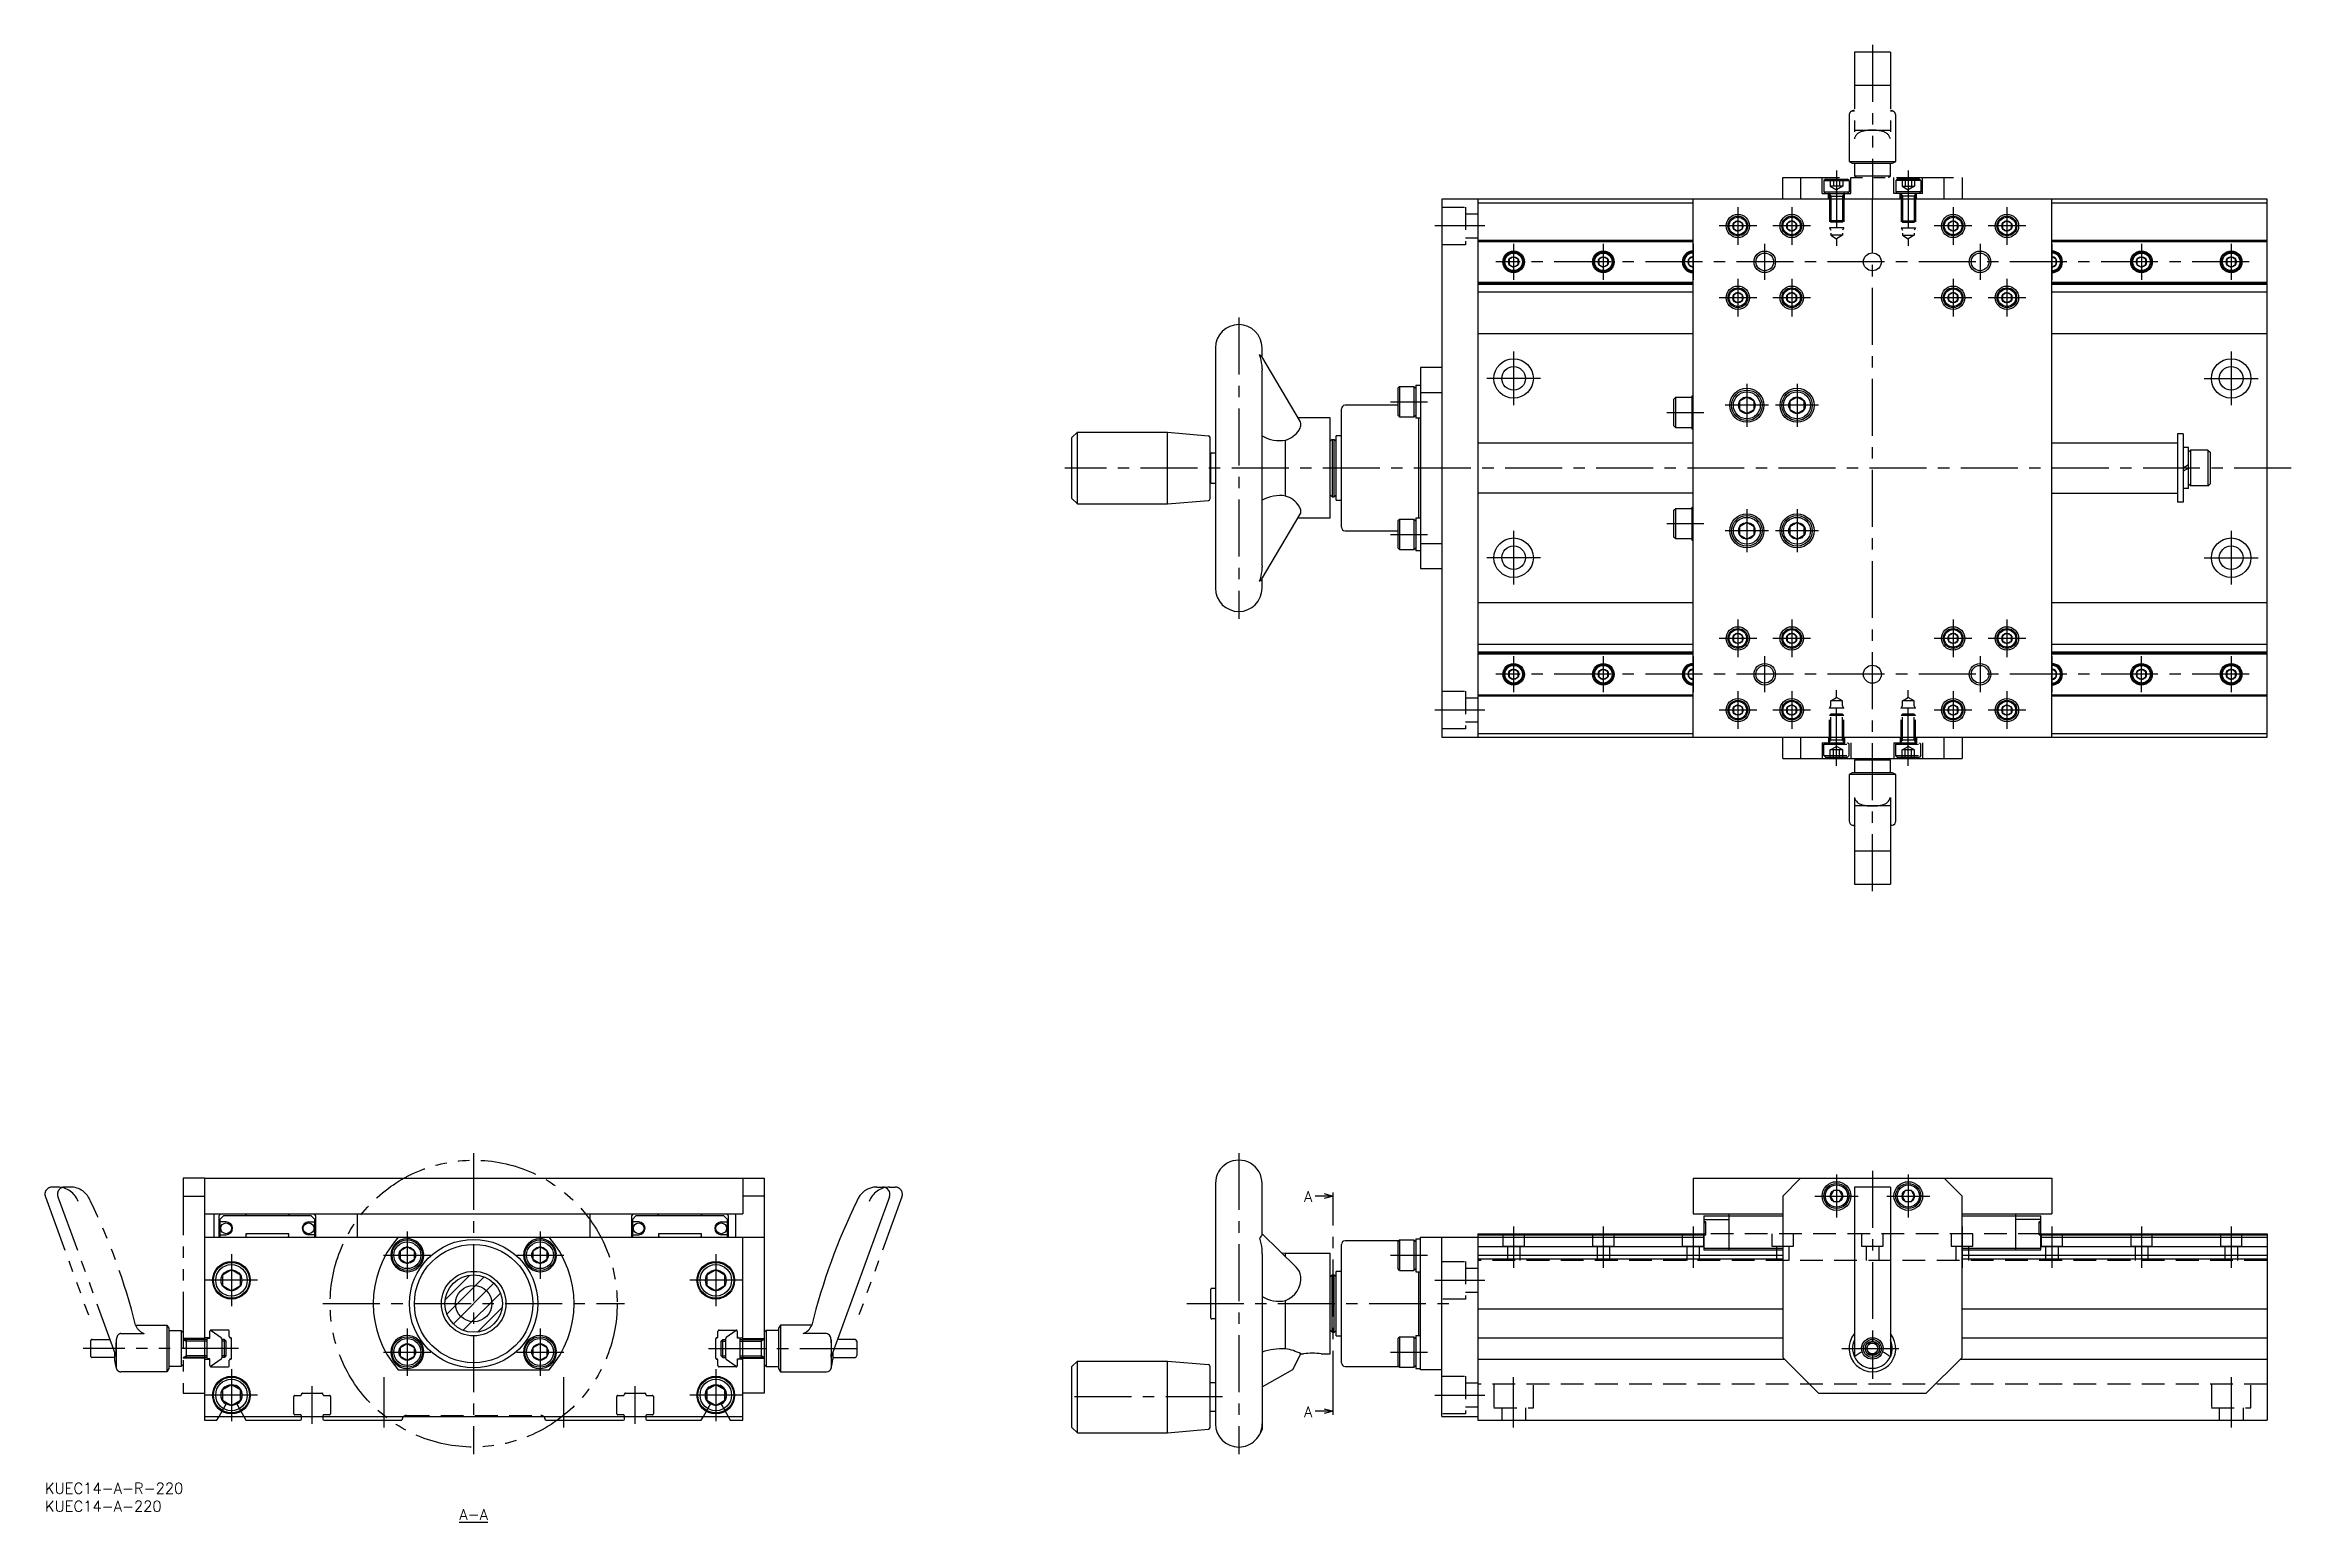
# Model space of a CAD drawing. Extents: x 0 to 626, y -11 to 401.
import ezdxf

# ---------------------------------------------------------------- set-up
doc = ezdxf.new("R2010")
doc.units = 0
doc.header["$LTSCALE"] = 0.5
for name, pattern in [('CENTER', [50.8, 31.75, -6.35, 6.35, -6.35]), ('DASHED', [19.05, 12.7, -6.35]), ('PHANTOM', [63.5, 31.75, -6.35, 6.35, -6.35, 6.35, -6.35])]:
    doc.linetypes.add(name, pattern=pattern)
for name, color, linetype in [('MSM_CENTER', 1, 'CENTER'), ('MSM_CONTINUOUS', 7, 'CONTINUOUS'), ('MSM_DASHED', 4, 'DASHED'), ('MSM_IMAGINARY', 6, 'PHANTOM'), ('MSM_NARROW', 5, 'CONTINUOUS'), ('MSM_PART_NUMBER', 7, 'CONTINUOUS')]:
    doc.layers.add(name, color=color, linetype=linetype)
doc.styles.get("Standard").update_dxf_attribs({"font": 'txt.shx', "height": 3, "bigfont": 'bigfont.shx'})

msp = doc.modelspace()

# ---------------------------------------------------------------- texts
at = {"layer": 'MSM_PART_NUMBER'}
for s, p in [('A', (350.97, 78.35)), ('A', (350.97, 18.35)), ('%%UA-A', (115.5, -10.32))]:
    msp.add_text(s, height=3, dxfattribs=at).set_placement(p)

# ---------------------------------------------------------------- blocks, each defined once
blk = doc.blocks.new('*U2')
at = {"layer": 'MSM_PART_NUMBER'}
blk.add_text('KUEC14-A-R-220', height=3, dxfattribs=at).set_placement((0, -3))
blk = doc.blocks.new('*U3')
at = {"layer": 'MSM_PART_NUMBER'}
blk.add_text('KUEC14-A-220', height=3, dxfattribs=at).set_placement((0, -8))

# ---------------------------------------------------------------- linework, layer by layer
at = {"layer": 'MSM_CENTER'}
for p, q in [((499.37, 366), (499.37, 344.96)), ((519.37, 366), (519.37, 344.96)), ((509.37, 165), (509.37, 358)), ((471.87, 355.75), (471.87, 345.25)), ((486.87, 355.75), (486.87, 345.25)), ((531.87, 355.75), (531.87, 345.25)), ((546.87, 355.75), (546.87, 345.25)), ((401.37, 350.5), (387.37, 350.5)), ((409.37, 345.5), (409.37, 335.5)), ((434.37, 345.5), (434.37, 335.5)), ((459.37, 345.5), (459.37, 335.5)), ((477.12, 350.5), (466.62, 350.5)), ((479.37, 335.5), (479.37, 345.5)), ((492.12, 350.5), (481.62, 350.5)), ((537.12, 350.5), (526.62, 350.5)), ((539.37, 345.5), (539.37, 335.5)), ((552.12, 350.5), (541.62, 350.5)), ((559.37, 345.5), (559.37, 335.5)), ((584.37, 345.5), (584.37, 335.5)), ((609.37, 345.5), (609.37, 335.5)), ((614.37, 340.5), (404.37, 340.5)), ((471.87, 335.75), (471.87, 325.25)), ((486.87, 335.75), (486.87, 325.25)), ((531.87, 335.75), (531.87, 325.25)), ((546.87, 335.75), (546.87, 325.25)), ((477.12, 330.5), (466.62, 330.5)), ((492.12, 330.5), (481.62, 330.5)), ((537.12, 330.5), (526.62, 330.5)), ((552.12, 330.5), (541.62, 330.5)), ((332.77, 325), (332.77, 241)), ((409.37, 315.5), (409.37, 300.5)), ((609.37, 315.5), (609.37, 300.5)), ((416.87, 308), (401.87, 308)), ((601.87, 308), (616.87, 308)), ((375.07, 301.5), (385.37, 301.5)), ((474.37, 306.5), (474.37, 294.5)), ((488.37, 306.5), (488.37, 294.5)), ((452.07, 298.5), (462.37, 298.5)), ((480.37, 300.5), (468.37, 300.5)), ((494.37, 300.5), (482.37, 300.5)), ((626.07, 283), (284.27, 283)), ((474.37, 271.5), (474.37, 259.5)), ((488.37, 271.5), (488.37, 259.5)), ((375.07, 264.5), (385.37, 264.5)), ((409.37, 265.5), (409.37, 250.5)), ((452.07, 267.5), (462.37, 267.5)), ((480.37, 265.5), (468.37, 265.5)), ((494.37, 265.5), (482.37, 265.5)), ((609.37, 265.5), (609.37, 250.5)), ((416.87, 258), (401.87, 258)), ((601.87, 258), (616.87, 258)), ((471.87, 240.75), (471.87, 230.25)), ((486.87, 240.75), (486.87, 230.25)), ((531.87, 240.75), (531.87, 230.25)), ((546.87, 240.75), (546.87, 230.25)), ((477.12, 235.5), (466.62, 235.5)), ((492.12, 235.5), (481.62, 235.5)), ((537.12, 235.5), (526.62, 235.5)), ((552.12, 235.5), (541.62, 235.5)), ((614.37, 225.5), (404.37, 225.5)), ((409.37, 230.5), (409.37, 220.5)), ((434.37, 230.5), (434.37, 220.5)), ((459.37, 230.5), (459.37, 220.5)), ((479.37, 220.5), (479.37, 230.5)), ((539.37, 230.5), (539.37, 220.5)), ((559.37, 230.5), (559.37, 220.5)), ((584.37, 220.5), (584.37, 230.5)), ((609.37, 230.5), (609.37, 220.5)), ((471.87, 220.75), (471.87, 210.25)), ((486.87, 220.75), (486.87, 210.25)), ((499.37, 200), (499.37, 221.03)), ((519.37, 200), (519.37, 221.03)), ((531.87, 220.75), (531.87, 210.25)), ((546.87, 220.75), (546.87, 210.25)), ((401.37, 215.5), (387.37, 215.5)), ((477.12, 215.5), (466.62, 215.5)), ((492.12, 215.5), (481.62, 215.5)), ((537.12, 215.5), (526.62, 215.5)), ((552.12, 215.5), (541.62, 215.5)), ((119.5, 92), (119.5, 8)), ((332.77, 92), (332.77, 7.98)), ((499.37, 86), (499.37, 74)), ((509.37, 87), (509.37, 29)), ((519.37, 86), (519.37, 74)), ((359.07, 21), (359.07, 79)), ((493.37, 80), (505.37, 80)), ((513.37, 80), (525.37, 80)), ((101, 70.1), (101, 56.9)), ((138, 70.1), (138, 56.9)), ((409.37, 71.5), (409.37, 60)), ((434.37, 71.5), (434.37, 60)), ((459.37, 71.5), (459.37, 60)), ((484.37, 71.5), (484.37, 60)), ((534.37, 71.5), (534.37, 60)), ((559.37, 71.5), (559.37, 60)), ((584.37, 71.5), (584.37, 60)), ((609.37, 71.5), (609.37, 60)), ((52, 63.75), (52, 49.25)), ((94.4, 63.5), (107.6, 63.5)), ((131.4, 63.5), (144.6, 63.5)), ((187, 63.75), (187, 49.25)), ((375.07, 63.5), (385.37, 63.5)), ((59.25, 56.5), (44.75, 56.5)), ((194.25, 56.5), (179.75, 56.5)), ((387.37, 56.5), (401.37, 56.5)), ((77.5, 50), (161.5, 50)), ((318.27, 50), (391.37, 50)), ((101, 43.1), (101, 29.9)), ((138, 43.1), (138, 29.9)), ((52, 31.75), (52, 17.25)), ((94.4, 36.5), (107.6, 36.5)), ((131.4, 36.5), (144.6, 36.5)), ((185, 37.5), (228.3, 37.5)), ((187, 31.75), (187, 17.25)), ((375.07, 36.5), (385.37, 36.5)), ((500.87, 37.5), (517.87, 37.5)), ((74.5, 16.5), (74.5, 27)), ((94.5, 29.5), (94.5, 15.5)), ((144.5, 29.5), (144.5, 15.5)), ((164.5, 16.5), (164.5, 27)), ((409.37, 15.5), (409.37, 29.5)), ((609.37, 29.5), (609.37, 15.5)), ((59.25, 24.5), (44.75, 24.5)), ((194.25, 24.5), (179.75, 24.5)), ((328.27, 23.98), (284.27, 23.98)), ((387.37, 24.5), (401.37, 24.5))]:
    msp.add_line(p, q, dxfattribs=at)
at = {"layer": 'MSM_CONTINUOUS'}
for p, q in [((389.37, 358), (389.37, 208)), ((619.37, 358), (389.37, 358)), ((399.37, 358), (399.37, 208)), ((399.37, 357), (459.37, 357)), ((459.37, 208), (459.37, 358)), ((559.37, 208), (559.37, 358)), ((559.37, 357), (619.37, 357)), ((619.37, 208), (619.37, 358)), ((471.87, 351.94), (470.62, 351.22)), ((470.62, 351.22), (470.62, 349.77)), ((473.12, 351.22), (471.87, 351.94)), ((473.12, 349.77), (473.12, 351.22)), ((486.87, 351.94), (485.62, 351.22)), ((485.62, 351.22), (485.62, 349.77)), ((488.12, 351.22), (486.87, 351.94)), ((488.12, 349.77), (488.12, 351.22)), ((531.87, 351.94), (530.62, 351.22)), ((530.62, 351.22), (530.62, 349.77)), ((533.12, 351.22), (531.87, 351.94)), ((533.12, 349.77), (533.12, 351.22)), ((546.87, 351.94), (545.62, 351.22)), ((545.62, 351.22), (545.62, 349.77)), ((548.12, 351.22), (546.87, 351.94)), ((548.12, 349.77), (548.12, 351.22)), ((399.37, 346.5), (459.37, 346.5)), ((399.37, 346.2), (459.37, 346.2)), ((470.62, 349.77), (471.87, 349.05)), ((471.87, 349.05), (473.12, 349.77)), ((485.62, 349.77), (486.87, 349.05)), ((486.87, 349.05), (488.12, 349.77)), ((530.62, 349.77), (531.87, 349.05)), ((531.87, 349.05), (533.12, 349.77)), ((545.62, 349.77), (546.87, 349.05)), ((546.87, 349.05), (548.12, 349.77)), ((559.37, 346.5), (619.37, 346.5)), ((559.37, 346.2), (619.37, 346.2)), ((409.37, 341.94), (408.12, 341.22)), ((408.12, 341.22), (408.12, 339.77)), ((408.12, 339.77), (409.37, 339.05)), ((410.62, 341.22), (409.37, 341.94)), ((409.37, 339.05), (410.62, 339.77)), ((410.62, 339.77), (410.62, 341.22)), ((434.37, 341.94), (433.12, 341.22)), ((433.12, 341.22), (433.12, 339.77)), ((433.12, 339.77), (434.37, 339.05)), ((435.62, 341.22), (434.37, 341.94)), ((434.37, 339.05), (435.62, 339.77)), ((435.62, 339.77), (435.62, 341.22)), ((459.37, 341.94), (458.12, 341.22)), ((458.12, 341.22), (458.12, 339.77)), ((458.12, 339.77), (459.37, 339.05)), ((560.62, 341.22), (559.37, 341.94)), ((559.37, 339.05), (560.62, 339.77)), ((560.62, 339.77), (560.62, 341.22)), ((584.37, 341.94), (583.12, 341.22)), ((583.12, 341.22), (583.12, 339.77)), ((583.12, 339.77), (584.37, 339.05)), ((585.62, 341.22), (584.37, 341.94)), ((584.37, 339.05), (585.62, 339.77)), ((585.62, 339.77), (585.62, 341.22)), ((609.37, 341.94), (608.12, 341.22)), ((608.12, 341.22), (608.12, 339.77)), ((608.12, 339.77), (609.37, 339.05)), ((610.62, 341.22), (609.37, 341.94)), ((609.37, 339.05), (610.62, 339.77)), ((610.62, 339.77), (610.62, 341.22)), ((399.37, 334.79), (459.37, 334.79)), ((399.37, 334.5), (459.37, 334.5)), ((399.37, 334.24), (459.37, 334.24)), ((399.37, 332.12), (459.37, 332.12)), ((471.87, 331.94), (470.62, 331.22)), ((473.12, 331.22), (471.87, 331.94)), ((486.87, 331.94), (485.62, 331.22)), ((488.12, 331.22), (486.87, 331.94)), ((531.87, 331.94), (530.62, 331.22)), ((533.12, 331.22), (531.87, 331.94)), ((546.87, 331.94), (545.62, 331.22)), ((548.12, 331.22), (546.87, 331.94)), ((559.37, 334.79), (619.37, 334.79)), ((559.37, 334.5), (619.37, 334.5)), ((559.37, 334.24), (619.37, 334.24)), ((559.37, 332.12), (619.37, 332.12)), ((470.62, 331.22), (470.62, 329.77)), ((470.62, 329.77), (471.87, 329.05)), ((471.87, 329.05), (473.12, 329.77)), ((473.12, 329.77), (473.12, 331.22)), ((485.62, 331.22), (485.62, 329.77)), ((485.62, 329.77), (486.87, 329.05)), ((486.87, 329.05), (488.12, 329.77)), ((488.12, 329.77), (488.12, 331.22)), ((530.62, 331.22), (530.62, 329.77)), ((530.62, 329.77), (531.87, 329.05)), ((531.87, 329.05), (533.12, 329.77)), ((533.12, 329.77), (533.12, 331.22)), ((545.62, 331.22), (545.62, 329.77)), ((545.62, 329.77), (546.87, 329.05)), ((546.87, 329.05), (548.12, 329.77)), ((548.12, 329.77), (548.12, 331.22)), ((399.37, 320.5), (459.37, 320.5)), ((559.37, 320.5), (619.37, 320.5)), ((326.27, 316.5), (326.27, 249.5)), ((339.1, 314.07), (349.87, 295.86)), ((339.27, 313.79), (339.27, 316.5)), ((339.27, 310.27), (339.26, 310.28)), ((339.27, 255.72), (339.27, 310.27)), ((389.37, 311), (383.37, 311)), ((383.37, 311), (383.37, 255)), ((377.57, 305.75), (377.07, 305.25)), ((377.07, 305.25), (377.07, 297.75)), ((377.57, 305.75), (377.57, 297.25)), ((377.57, 305.75), (381.57, 305.75)), ((381.57, 305.75), (382.07, 305.25)), ((381.57, 305.75), (381.57, 297.25)), ((382.07, 306.1), (383.37, 306.1)), ((382.07, 306.1), (382.07, 296.9)), ((389.37, 304.01), (383.37, 304.01)), ((454.07, 302.25), (454.57, 302.75)), ((454.07, 294.75), (454.07, 302.25)), ((454.57, 302.75), (459.07, 302.75)), ((454.57, 294.25), (454.57, 302.75)), ((459.07, 303.1), (459.37, 303.1)), ((459.07, 303.1), (459.07, 293.9)), ((474.37, 302.8), (472.37, 301.65)), ((472.37, 301.65), (472.37, 299.34)), ((476.37, 301.65), (474.37, 302.8)), ((476.37, 299.34), (476.37, 301.65)), ((488.37, 302.8), (486.37, 301.65)), ((486.37, 301.65), (486.37, 299.34)), ((490.37, 301.65), (488.37, 302.8)), ((490.37, 299.34), (490.37, 301.65)), ((358.27, 297), (349.2, 297)), ((358.27, 269), (358.27, 297)), ((361.37, 266.5), (361.37, 299.5)), ((377.07, 300.5), (362.37, 300.5)), ((377.57, 297.25), (377.07, 297.75)), ((377.57, 297.25), (381.57, 297.25)), ((381.57, 297.25), (382.07, 297.75)), ((383.37, 296.9), (382.07, 296.9)), ((382.97, 269.1), (382.97, 296.9)), ((454.57, 294.25), (454.07, 294.75)), ((459.07, 298.5), (459.37, 298.67)), ((459.07, 297.74), (459.37, 297.92)), ((472.37, 299.34), (474.37, 298.19)), ((474.37, 298.19), (476.37, 299.34)), ((486.37, 299.34), (488.37, 298.19)), ((488.37, 298.19), (490.37, 299.34)), ((286.27, 291.5), (287.77, 293)), ((286.27, 274.5), (286.27, 291.5)), ((287.77, 273), (287.77, 293)), ((287.77, 293), (312.93, 293)), ((312.93, 273), (312.93, 293)), ((312.93, 293), (324.31, 292)), ((324.77, 274.49), (324.77, 291.5)), ((345.77, 275.2), (345.77, 290.79)), ((358.77, 291), (358.27, 290.5)), ((358.77, 291), (358.77, 275)), ((358.77, 291), (359.37, 291)), ((359.37, 275), (359.37, 291)), ((359.37, 291), (359.87, 290.5)), ((361.37, 292), (359.87, 292)), ((359.87, 274), (359.87, 292)), ((399.37, 290), (459.37, 290)), ((459.07, 294.25), (454.57, 294.25)), ((459.07, 293.9), (459.37, 293.9)), ((559.37, 290), (594.37, 290)), ((594.37, 292.5), (594.37, 273.5)), ((595.97, 292.5), (594.37, 292.5)), ((595.97, 292.5), (595.97, 273.5)), ((597.47, 288.7), (595.97, 288.7)), ((597.47, 277.3), (597.47, 288.7)), ((598.07, 288), (597.47, 287.4)), ((598.07, 288), (598.07, 278)), ((602.87, 288), (598.07, 288)), ((602.87, 288), (602.87, 278)), ((602.87, 288), (603.47, 287.4)), ((324.97, 287), (324.77, 287)), ((324.97, 279), (324.97, 287)), ((325.22, 287.25), (326.27, 287.25)), ((597.47, 283.86), (595.97, 283)), ((597.47, 283), (595.97, 282.13)), ((603.47, 287.4), (603.47, 278.6)), ((324.97, 279), (324.77, 279)), ((325.22, 278.75), (326.27, 278.75)), ((358.77, 275), (358.27, 275.5)), ((359.37, 275), (359.87, 275.5)), ((459.37, 276), (399.37, 276)), ((559.37, 276), (594.37, 276)), ((597.47, 277.3), (595.97, 277.3)), ((598.07, 278), (597.47, 278.6)), ((602.87, 278), (598.07, 278)), ((602.87, 278), (603.47, 278.6)), ((286.27, 274.5), (287.77, 273)), ((287.77, 273), (312.93, 273)), ((312.93, 273), (324.31, 273.99)), ((339.1, 251.92), (349.87, 270.13)), ((358.77, 275), (359.37, 275)), ((359.87, 274), (361.37, 274)), ((454.07, 271.25), (454.57, 271.75)), ((454.07, 263.75), (454.07, 271.25)), ((454.57, 271.75), (459.07, 271.75)), ((454.57, 263.25), (454.57, 271.75)), ((459.07, 272.1), (459.37, 272.1)), ((459.07, 272.1), (459.07, 262.9)), ((595.97, 273.5), (594.37, 273.5)), ((358.27, 269), (349.2, 269)), ((362.37, 265.5), (377.07, 265.5)), ((377.57, 268.75), (377.07, 268.25)), ((377.07, 268.25), (377.07, 260.75)), ((377.57, 268.75), (377.57, 260.25)), ((377.57, 268.75), (381.57, 268.75)), ((381.57, 268.75), (382.07, 268.25)), ((381.57, 268.75), (381.57, 260.25)), ((382.07, 269.1), (383.37, 269.1)), ((382.07, 269.1), (382.07, 259.9)), ((454.57, 263.25), (454.07, 263.75)), ((459.07, 263.25), (454.57, 263.25)), ((459.07, 267.5), (459.37, 267.67)), ((459.07, 266.74), (459.37, 266.92)), ((474.37, 267.8), (472.37, 266.65)), ((472.37, 266.65), (472.37, 264.34)), ((472.37, 264.34), (474.37, 263.19)), ((476.37, 266.65), (474.37, 267.8)), ((474.37, 263.19), (476.37, 264.34)), ((476.37, 264.34), (476.37, 266.65)), ((488.37, 267.8), (486.37, 266.65)), ((486.37, 266.65), (486.37, 264.34)), ((486.37, 264.34), (488.37, 263.19)), ((490.37, 266.65), (488.37, 267.8)), ((488.37, 263.19), (490.37, 264.34)), ((490.37, 264.34), (490.37, 266.65)), ((377.57, 260.25), (377.07, 260.75)), ((377.57, 260.25), (381.57, 260.25)), ((381.57, 260.25), (382.07, 260.75)), ((383.37, 259.9), (382.07, 259.9)), ((383.37, 261.98), (389.37, 261.98)), ((459.07, 262.9), (459.37, 262.9)), ((339.27, 255.72), (339.26, 255.71)), ((339.27, 249.5), (339.27, 252.2)), ((383.37, 255), (389.37, 255)), ((399.37, 245.5), (459.37, 245.5)), ((559.37, 245.5), (619.37, 245.5)), ((399.37, 233.87), (459.37, 233.87)), ((399.37, 231.75), (459.37, 231.75)), ((471.87, 236.94), (470.62, 236.22)), ((470.62, 236.22), (470.62, 234.77)), ((470.62, 234.77), (471.87, 234.05)), ((473.12, 236.22), (471.87, 236.94)), ((471.87, 234.05), (473.12, 234.77)), ((473.12, 234.77), (473.12, 236.22)), ((486.87, 236.94), (485.62, 236.22)), ((485.62, 236.22), (485.62, 234.77)), ((485.62, 234.77), (486.87, 234.05)), ((488.12, 236.22), (486.87, 236.94)), ((486.87, 234.05), (488.12, 234.77)), ((488.12, 234.77), (488.12, 236.22)), ((531.87, 236.94), (530.62, 236.22)), ((530.62, 236.22), (530.62, 234.77)), ((530.62, 234.77), (531.87, 234.05)), ((533.12, 236.22), (531.87, 236.94)), ((531.87, 234.05), (533.12, 234.77)), ((533.12, 234.77), (533.12, 236.22)), ((546.87, 236.94), (545.62, 236.22)), ((545.62, 236.22), (545.62, 234.77)), ((545.62, 234.77), (546.87, 234.05)), ((548.12, 236.22), (546.87, 236.94)), ((546.87, 234.05), (548.12, 234.77)), ((548.12, 234.77), (548.12, 236.22)), ((559.37, 233.87), (619.37, 233.87)), ((559.37, 231.75), (619.37, 231.75)), ((399.37, 231.5), (459.37, 231.5)), ((399.37, 231.2), (459.37, 231.2)), ((409.37, 226.94), (408.12, 226.22)), ((408.12, 226.22), (408.12, 224.77)), ((410.62, 226.22), (409.37, 226.94)), ((410.62, 224.77), (410.62, 226.22)), ((434.37, 226.94), (433.12, 226.22)), ((433.12, 226.22), (433.12, 224.77)), ((435.62, 226.22), (434.37, 226.94)), ((435.62, 224.77), (435.62, 226.22)), ((459.37, 226.94), (458.12, 226.22)), ((458.12, 226.22), (458.12, 224.77)), ((559.37, 231.5), (619.37, 231.5)), ((559.37, 231.2), (619.37, 231.2)), ((560.62, 226.22), (559.37, 226.94)), ((560.62, 224.77), (560.62, 226.22)), ((584.37, 226.94), (583.12, 226.22)), ((583.12, 226.22), (583.12, 224.77)), ((585.62, 226.22), (584.37, 226.94)), ((585.62, 224.77), (585.62, 226.22)), ((609.37, 226.94), (608.12, 226.22)), ((608.12, 226.22), (608.12, 224.77)), ((610.62, 226.22), (609.37, 226.94)), ((610.62, 224.77), (610.62, 226.22)), ((399.37, 219.79), (459.37, 219.79)), ((399.37, 219.5), (459.37, 219.5)), ((408.12, 224.77), (409.37, 224.05)), ((409.37, 224.05), (410.62, 224.77)), ((433.12, 224.77), (434.37, 224.05)), ((434.37, 224.05), (435.62, 224.77)), ((458.12, 224.77), (459.37, 224.05)), ((559.37, 224.05), (560.62, 224.77)), ((559.37, 219.79), (619.37, 219.79)), ((559.37, 219.5), (619.37, 219.5)), ((583.12, 224.77), (584.37, 224.05)), ((584.37, 224.05), (585.62, 224.77)), ((608.12, 224.77), (609.37, 224.05)), ((609.37, 224.05), (610.62, 224.77)), ((471.87, 216.94), (470.62, 216.22)), ((470.62, 216.22), (470.62, 214.77)), ((470.62, 214.77), (471.87, 214.05)), ((473.12, 216.22), (471.87, 216.94)), ((471.87, 214.05), (473.12, 214.77)), ((473.12, 214.77), (473.12, 216.22)), ((486.87, 216.94), (485.62, 216.22)), ((485.62, 216.22), (485.62, 214.77)), ((485.62, 214.77), (486.87, 214.05)), ((488.12, 216.22), (486.87, 216.94)), ((486.87, 214.05), (488.12, 214.77)), ((488.12, 214.77), (488.12, 216.22)), ((531.87, 216.94), (530.62, 216.22)), ((530.62, 216.22), (530.62, 214.77)), ((530.62, 214.77), (531.87, 214.05)), ((533.12, 216.22), (531.87, 216.94)), ((531.87, 214.05), (533.12, 214.77)), ((533.12, 214.77), (533.12, 216.22)), ((546.87, 216.94), (545.62, 216.22)), ((545.62, 216.22), (545.62, 214.77)), ((545.62, 214.77), (546.87, 214.05)), ((548.12, 216.22), (546.87, 216.94)), ((546.87, 214.05), (548.12, 214.77)), ((548.12, 214.77), (548.12, 216.22)), ((389.37, 208), (619.37, 208)), ((399.37, 209), (459.37, 209)), ((484.37, 202), (484.37, 208)), ((489.37, 208), (489.37, 202)), ((529.37, 202), (529.37, 208)), ((534.37, 208), (534.37, 202)), ((559.37, 209), (619.37, 209)), ((484.37, 202), (534.37, 202)), ((504.87, 202), (504.37, 201.5)), ((504.37, 201.5), (504.37, 198)), ((514.37, 201.5), (504.37, 201.5)), ((514.37, 201.5), (513.87, 202)), ((514.37, 198), (514.37, 201.5)), ((503.73, 198), (502.87, 197.5)), ((502.87, 197.5), (502.87, 184.63)), ((515.87, 197.5), (502.87, 197.5)), ((515, 198), (503.73, 198)), ((515.87, 197.5), (515, 198)), ((515.87, 184.63), (515.87, 197.5)), ((504.37, 191.14), (504.37, 167)), ((514.37, 188.78), (504.37, 188.78)), ((514.37, 191.14), (514.37, 167)), ((504.37, 183.37), (503.84, 183.37)), ((514.89, 183.37), (514.37, 183.37)), ((504.37, 176.22), (514.37, 176.22)), ((504.37, 167), (514.37, 167)), ((332.77, 90), (332.77, 90)), ((44.5, 85), (200.5, 85)), ((44.5, 85), (44.5, 75)), ((194.5, 85), (194.5, 75)), ((200.5, 85), (200.5, 25)), ((231.92, 82.5), (233.5, 82.5)), ((326.27, 83.5), (326.27, 16.5)), ((339.27, 69.47), (339.27, 83.5)), ((459.37, 85), (459.37, 75)), ((459.37, 85), (559.37, 85)), ((489.37, 85), (484.37, 80)), ((498.5, 81.5), (497.64, 80)), ((500.23, 81.5), (498.5, 81.5)), ((501.1, 80), (500.23, 81.5)), ((514.37, 82.5), (504.37, 82.5)), ((504.37, 82.5), (504.37, 35.14)), ((514.37, 82.5), (514.37, 35.14)), ((518.5, 81.5), (517.64, 80)), ((520.23, 81.5), (518.5, 81.5)), ((521.1, 80), (520.23, 81.5)), ((534.37, 80), (529.37, 85)), ((559.37, 85), (559.37, 75)), ((200.5, 80), (194.5, 80)), ((235.38, 79.82), (219.12, 35.14)), ((484.37, 80), (484.37, 35)), ((497.64, 80), (498.5, 78.5)), ((498.5, 78.5), (500.23, 78.5)), ((500.23, 78.5), (501.1, 80)), ((517.64, 80), (518.5, 78.5)), ((518.5, 78.5), (520.23, 78.5)), ((520.23, 78.5), (521.1, 80)), ((534.37, 35), (534.37, 80)), ((44.5, 75), (194.5, 75)), ((47.09, 75), (47.09, 68.5)), ((49, 75), (48.5, 74.5)), ((48.5, 74.5), (48.5, 68.5)), ((49.75, 74.5), (48.75, 73.5)), ((48.75, 73.5), (48.75, 68.5)), ((50.5, 72.8), (48.75, 72.8)), ((48.75, 69.2), (50.5, 69.2)), ((74.25, 74.5), (49.75, 74.5)), ((56.25, 74.5), (55.75, 75)), ((68, 69.5), (56, 69.5)), ((56, 69.5), (56, 68.55)), ((56.3, 69.5), (56, 69.2)), ((68, 69.2), (67.7, 69.5)), ((68.25, 75), (67.75, 74.5)), ((68, 68.55), (68, 69.5)), ((73.5, 72.8), (75.25, 72.8)), ((75.25, 69.2), (73.5, 69.2)), ((75.25, 73.5), (74.25, 74.5)), ((75.5, 74.5), (75, 75)), ((75.25, 68.5), (75.25, 73.5)), ((75.5, 68.5), (75.5, 74.5)), ((87, 75), (87, 68.5)), ((152, 68.5), (152, 75)), ((164, 75), (163.5, 74.5)), ((163.5, 74.5), (163.5, 68.5)), ((164.75, 74.5), (163.75, 73.5)), ((163.75, 73.5), (163.75, 68.5)), ((165.5, 72.8), (163.75, 72.8)), ((163.75, 69.2), (165.5, 69.2)), ((189.25, 74.5), (164.75, 74.5)), ((171.25, 74.5), (170.75, 75)), ((183, 69.5), (171, 69.5)), ((171.3, 69.5), (171, 69.2)), ((171, 69.5), (171, 68.55)), ((183, 69.2), (182.7, 69.5)), ((183.25, 75), (182.75, 74.5)), ((183, 68.55), (183, 69.5)), ((188.5, 72.8), (190.25, 72.8)), ((190.25, 69.2), (188.5, 69.2)), ((190.25, 73.5), (189.25, 74.5)), ((190.5, 74.5), (190, 75)), ((190.25, 68.5), (190.25, 73.5)), ((190.5, 68.5), (190.5, 74.5)), ((192.5, 75), (192.5, 68.5)), ((339.27, 69.47), (348.79, 60.18)), ((399.37, 69.5), (462.92, 69.5)), ((399.37, 69.5), (399.37, 17.5)), ((399.37, 69.2), (462.42, 69.2)), ((459.37, 75), (484.37, 75)), ((462.42, 74.5), (484.37, 74.5)), ((462.42, 74.5), (462.42, 65)), ((462.42, 73.5), (469.42, 73.5)), ((462.92, 72.8), (462.42, 72.8)), ((462.92, 72.5), (462.42, 72.5)), ((462.42, 69.2), (462.92, 69.2)), ((462.92, 69.2), (462.92, 72.8)), ((469.42, 65), (469.42, 75)), ((534.37, 75), (559.37, 75)), ((534.37, 74.5), (556.32, 74.5)), ((549.32, 65), (549.32, 75)), ((556.32, 73.5), (549.32, 73.5)), ((556.32, 72.8), (555.82, 72.8)), ((555.82, 69.2), (555.82, 72.8)), ((556.32, 72.5), (555.82, 72.5)), ((555.82, 69.5), (619.37, 69.5)), ((555.82, 69.2), (556.32, 69.2)), ((556.32, 65), (556.32, 74.5)), ((556.32, 69.2), (619.37, 69.2)), ((619.37, 69.5), (619.37, 17.5)), ((44.5, 68.5), (200.5, 68.5)), ((44.5, 68.5), (44.5, 17.5)), ((56, 68.55), (56.36, 68.5)), ((101, 65.81), (99, 64.65)), ((99, 64.65), (99, 62.35)), ((103, 64.65), (101, 65.81)), ((103, 62.35), (103, 64.65)), ((105.24, 63.83), (105.59, 63.86)), ((105.24, 63.17), (105.59, 63.14)), ((138, 65.81), (136, 64.65)), ((136, 64.65), (136, 62.35)), ((140, 64.65), (138, 65.81)), ((140, 62.35), (140, 64.65)), ((142.24, 63.83), (142.59, 63.86)), ((142.24, 63.17), (142.59, 63.14)), ((194.5, 17.5), (194.5, 68.5)), ((339.27, 63.89), (339.27, 14.91)), ((345.77, 63.98), (344.81, 64.06)), ((345.77, 63.13), (345.77, 63.98)), ((358.27, 63.98), (345.77, 63.98)), ((358.27, 35.98), (358.27, 63.98)), ((361.37, 33.5), (361.37, 66.5)), ((377.32, 67.5), (362.37, 67.5)), ((377.57, 67.75), (377.07, 67.25)), ((377.07, 67.25), (377.07, 59.75)), ((377.57, 67.75), (377.57, 59.25)), ((377.57, 67.75), (381.57, 67.75)), ((381.57, 67.75), (382.07, 67.25)), ((381.57, 67.75), (381.57, 59.25)), ((382.07, 68.1), (383.37, 68.1)), ((382.07, 68.1), (382.07, 58.9)), ((383.37, 68.5), (399.37, 68.5)), ((383.37, 31.5), (383.37, 68.5)), ((389.37, 18.5), (389.37, 68.5)), ((399.37, 68.55), (462.42, 68.55)), ((399.37, 65.95), (462.42, 65.95)), ((399.37, 63.5), (484.37, 63.5)), ((462.42, 65.5), (484.37, 65.5)), ((462.42, 65), (484.37, 65)), ((534.37, 65.5), (556.32, 65.5)), ((534.37, 65), (556.32, 65)), ((534.37, 63.5), (619.37, 63.5)), ((556.32, 68.55), (619.37, 68.55)), ((556.32, 65.95), (619.37, 65.95)), ((52, 59.39), (49.5, 57.94)), ((49.5, 57.94), (49.5, 55.06)), ((54.5, 57.94), (52, 59.39)), ((54.5, 55.06), (54.5, 57.94)), ((99, 62.35), (101, 61.19)), ((101, 61.19), (103, 62.35)), ((136, 62.35), (138, 61.19)), ((138, 61.19), (140, 62.35)), ((187, 59.39), (184.5, 57.94)), ((184.5, 57.94), (184.5, 55.06)), ((189.5, 57.94), (187, 59.39)), ((189.5, 55.06), (189.5, 57.94)), ((358.77, 58), (358.27, 57.5)), ((358.77, 42), (358.77, 58)), ((358.77, 58), (359.37, 58)), ((359.37, 42), (359.37, 58)), ((359.37, 58), (359.87, 57.5)), ((361.37, 59), (359.87, 59)), ((359.87, 41), (359.87, 59)), ((377.57, 59.25), (377.07, 59.75)), ((377.57, 59.25), (381.57, 59.25)), ((381.57, 59.25), (382.07, 59.75)), ((382.07, 58.9), (383.37, 58.9)), ((382.97, 41.1), (382.97, 58.9)), ((399.37, 62.49), (484.37, 62.49)), ((534.37, 62.49), (619.37, 62.49)), ((49.5, 55.06), (52, 53.61)), ((52, 53.61), (54.5, 55.06)), ((184.5, 55.06), (187, 53.61)), ((187, 53.61), (189.5, 55.06)), ((324.97, 45.98), (324.97, 54)), ((326.27, 54.25), (325.22, 54.25)), ((345.77, 37.41), (345.77, 50.91)), ((205, 44), (204.5, 43.13)), ((213.69, 44), (205, 44)), ((205, 44), (205, 31)), ((326.27, 45.73), (325.22, 45.73)), ((399.37, 48.5), (484.37, 48.5)), ((534.37, 48.5), (619.37, 48.5)), ((101, 38.81), (99, 37.65)), ((99, 37.65), (99, 35.35)), ((103, 37.65), (101, 38.81)), ((103, 35.35), (103, 37.65)), ((138, 38.81), (136, 37.65)), ((136, 37.65), (136, 35.35)), ((140, 37.65), (138, 38.81)), ((140, 35.35), (140, 37.65)), ((201, 42.5), (200.5, 42)), ((204.5, 42.5), (201, 42.5)), ((201, 42.5), (201, 32.5)), ((204.5, 43.13), (204.5, 31.87)), ((217.86, 41.65), (211.36, 41.65)), ((219.12, 39.86), (219.12, 31.97)), ((225.8, 40), (220.89, 40)), ((226.3, 39.5), (226.3, 35.5)), ((358.77, 42), (358.27, 42.5)), ((358.77, 42), (359.37, 42)), ((359.37, 42), (359.87, 42.5)), ((359.87, 41), (361.37, 41)), ((377.57, 40.75), (377.07, 40.25)), ((377.07, 40.25), (377.07, 32.75)), ((377.57, 40.75), (377.57, 32.25)), ((377.57, 40.75), (381.57, 40.75)), ((381.57, 40.75), (382.07, 40.25)), ((381.57, 40.75), (381.57, 32.25)), ((382.07, 41.1), (383.37, 41.1)), ((382.07, 41.1), (382.07, 31.9)), ((399.37, 40.5), (484.37, 40.5)), ((508.5, 39), (507.64, 37.5)), ((510.23, 39), (508.5, 39)), ((511.1, 37.5), (510.23, 39)), ((534.37, 40.5), (619.37, 40.5)), ((98.48, 31.5), (140.52, 31.5)), ((99, 35.35), (101, 34.19)), ((101, 34.19), (103, 35.35)), ((105.24, 36.83), (105.59, 36.86)), ((105.24, 36.17), (105.59, 36.14)), ((136, 35.35), (138, 34.19)), ((138, 34.19), (140, 35.35)), ((142.24, 36.83), (142.59, 36.86)), ((142.24, 36.17), (142.59, 36.14)), ((200.5, 33), (201, 32.5)), ((201, 32.5), (204.5, 32.5)), ((204.5, 31.87), (205, 31)), ((219.62, 36.52), (219.62, 34.5)), ((219.62, 35), (225.8, 35)), ((286.27, 32.48), (287.77, 33.98)), ((286.27, 15.48), (286.27, 32.48)), ((287.77, 13.98), (287.77, 33.98)), ((287.77, 33.98), (312.93, 33.98)), ((312.93, 13.98), (312.93, 33.98)), ((312.93, 33.98), (324.31, 32.98)), ((324.77, 15.47), (324.77, 32.48)), ((339.27, 26.81), (347.85, 31.65)), ((347.83, 31.61), (350.06, 35.98)), ((350.06, 35.98), (350.79, 35.98)), ((355.76, 35.98), (358.27, 35.98)), ((362.37, 32.5), (377.32, 32.5)), ((377.57, 32.25), (377.07, 32.75)), ((377.57, 32.25), (381.57, 32.25)), ((381.57, 32.25), (382.07, 32.75)), ((382.07, 31.9), (383.37, 31.9)), ((389.37, 31.5), (383.37, 31.5)), ((399.37, 34.5), (484.87, 34.5)), ((484.37, 35), (494.37, 25)), ((507.64, 37.5), (508.5, 36)), ((508.5, 36), (510.23, 36)), ((510.23, 36), (511.1, 37.5)), ((524.37, 25), (534.37, 35)), ((533.87, 34.5), (619.37, 34.5)), ((52, 27.39), (49.5, 25.94)), ((49.5, 25.94), (49.5, 23.06)), ((54.5, 25.94), (52, 27.39)), ((54.5, 23.06), (54.5, 25.94)), ((187, 27.39), (184.5, 25.94)), ((184.5, 25.94), (184.5, 23.06)), ((189.5, 25.94), (187, 27.39)), ((189.5, 23.06), (189.5, 25.94)), ((205, 31), (217.86, 31)), ((324.77, 27.98), (326.27, 27.98)), ((49.5, 23.06), (52, 21.61)), ((52, 21.61), (54.5, 23.06)), ((184.5, 23.06), (187, 21.61)), ((187, 21.61), (189.5, 23.06)), ((200.5, 25), (194.5, 25)), ((324.77, 19.98), (326.27, 19.98)), ((494.37, 25), (524.37, 25)), ((44.5, 18.5), (194.5, 18.5)), ((44.5, 17.5), (47.96, 17.5)), ((47.96, 17.5), (48.54, 18.5)), ((55.46, 18.5), (56.04, 17.5)), ((56.04, 17.5), (71.2, 17.5)), ((71.5, 17.8), (71.5, 18.5)), ((77.5, 18.5), (77.5, 17.8)), ((77.8, 17.5), (99.5, 17.5)), ((139.5, 17.5), (161.2, 17.5)), ((161.5, 17.8), (161.5, 18.5)), ((167.5, 18.5), (167.5, 17.8)), ((167.8, 17.5), (182.96, 17.5)), ((182.96, 17.5), (183.54, 18.5)), ((190.46, 18.5), (191.04, 17.5)), ((191.04, 17.5), (194.5, 17.5)), ((286.27, 15.48), (287.77, 13.98)), ((287.77, 13.98), (312.93, 13.98)), ((312.93, 13.98), (324.31, 14.97)), ((339.27, 14.91), (338.55, 13.51)), ((389.37, 18.5), (399.37, 18.5)), ((399.37, 17.5), (619.37, 17.5)), ((332.77, 10), (332.77, 10))]:
    msp.add_line(p, q, dxfattribs=at)
for centre, radius in [((471.87, 350.5), 3.25), ((471.87, 350.5), 2.75), ((471.87, 350.5), 2.45), ((471.87, 350.5), 1.44), ((486.87, 350.5), 3.25), ((486.87, 350.5), 2.75), ((486.87, 350.5), 2.45), ((486.87, 350.5), 1.44), ((531.87, 350.5), 3.25), ((531.87, 350.5), 2.75), ((531.87, 350.5), 2.45), ((531.87, 350.5), 1.44), ((546.87, 350.5), 3.25), ((546.87, 350.5), 2.75), ((546.87, 350.5), 2.45), ((546.87, 350.5), 1.44), ((409.37, 340.5), 3), ((409.37, 340.5), 2.75), ((409.37, 340.5), 2.45), ((409.37, 340.5), 1.44), ((434.37, 340.5), 3), ((434.37, 340.5), 2.75), ((434.37, 340.5), 2.45), ((434.37, 340.5), 1.44), ((479.37, 340.5), 2.46), ((509.37, 340.5), 2.5), ((539.37, 340.5), 2.46), ((584.37, 340.5), 3), ((584.37, 340.5), 2.75), ((584.37, 340.5), 2.45), ((584.37, 340.5), 1.44), ((609.37, 340.5), 3), ((609.37, 340.5), 2.75), ((609.37, 340.5), 2.45), ((609.37, 340.5), 1.44), ((471.87, 330.5), 3.25), ((471.87, 330.5), 2.75), ((471.87, 330.5), 2.45), ((471.87, 330.5), 1.44), ((486.87, 330.5), 3.25), ((486.87, 330.5), 2.75), ((486.87, 330.5), 2.45), ((486.87, 330.5), 1.44), ((531.87, 330.5), 3.25), ((531.87, 330.5), 2.75), ((531.87, 330.5), 2.45), ((531.87, 330.5), 1.44), ((546.87, 330.5), 3.25), ((546.87, 330.5), 2.75), ((546.87, 330.5), 2.45), ((546.87, 330.5), 1.44), ((409.37, 308), 5.5), ((609.37, 308), 5.5), ((409.37, 308), 3.3), ((609.37, 308), 3.3), ((474.37, 300.5), 4.75), ((474.37, 300.5), 4.25), ((474.37, 300.5), 3.75), ((474.37, 300.5), 2.31), ((488.37, 300.5), 4.75), ((488.37, 300.5), 4.25), ((488.37, 300.5), 3.75), ((488.37, 300.5), 2.31), ((474.37, 265.5), 4.75), ((474.37, 265.5), 4.25), ((474.37, 265.5), 3.75), ((488.37, 265.5), 4.75), ((488.37, 265.5), 4.25), ((488.37, 265.5), 3.75), ((409.37, 258), 5.5), ((474.37, 265.5), 2.31), ((488.37, 265.5), 2.31), ((609.37, 258), 5.5), ((409.37, 258), 3.3), ((609.37, 258), 3.3), ((471.87, 235.5), 3.25), ((471.87, 235.5), 2.75), ((471.87, 235.5), 2.45), ((486.87, 235.5), 3.25), ((486.87, 235.5), 2.75), ((486.87, 235.5), 2.45), ((531.87, 235.5), 3.25), ((531.87, 235.5), 2.75), ((531.87, 235.5), 2.45), ((546.87, 235.5), 3.25), ((546.87, 235.5), 2.75), ((546.87, 235.5), 2.45), ((471.87, 235.5), 1.44), ((486.87, 235.5), 1.44), ((531.87, 235.5), 1.44), ((546.87, 235.5), 1.44), ((409.37, 225.5), 3), ((409.37, 225.5), 2.75), ((409.37, 225.5), 2.45), ((409.37, 225.5), 1.44), ((434.37, 225.5), 3), ((434.37, 225.5), 2.75), ((434.37, 225.5), 2.45), ((434.37, 225.5), 1.44), ((479.37, 225.5), 2.46), ((509.37, 225.5), 2.5), ((539.37, 225.5), 2.46), ((584.37, 225.5), 3), ((584.37, 225.5), 2.75), ((584.37, 225.5), 2.45), ((584.37, 225.5), 1.44), ((609.37, 225.5), 3), ((609.37, 225.5), 2.75), ((609.37, 225.5), 2.45), ((609.37, 225.5), 1.44), ((471.87, 215.5), 3.25), ((471.87, 215.5), 2.75), ((471.87, 215.5), 2.45), ((471.87, 215.5), 1.44), ((486.87, 215.5), 3.25), ((486.87, 215.5), 2.75), ((486.87, 215.5), 2.45), ((486.87, 215.5), 1.44), ((531.87, 215.5), 3.25), ((531.87, 215.5), 2.75), ((531.87, 215.5), 2.45), ((531.87, 215.5), 1.44), ((546.87, 215.5), 3.25), ((546.87, 215.5), 2.75), ((546.87, 215.5), 2.45), ((546.87, 215.5), 1.44), ((499.37, 80), 4), ((499.37, 80), 3.5), ((499.37, 80), 3.1), ((499.37, 80), 1.73), ((519.37, 80), 4), ((519.37, 80), 3.5), ((519.37, 80), 3.1), ((519.37, 80), 1.73), ((50.5, 71), 1.5), ((73.5, 71), 1.5), ((165.5, 71), 1.5), ((188.5, 71), 1.5), ((101, 63.5), 4.25), ((101, 63.5), 3.75), ((101, 63.5), 2.31), ((119.5, 50), 17.9), ((119.5, 50), 16.5), ((138, 63.5), 4.25), ((138, 63.5), 3.75), ((138, 63.5), 2.31), ((52, 56.5), 5.25), ((52, 56.5), 5), ((52, 56.5), 4.4), ((52, 56.5), 2.89), ((119.5, 50), 9), ((119.5, 50), 8), ((187, 56.5), 5.25), ((187, 56.5), 5), ((187, 56.5), 4.4), ((187, 56.5), 2.89), ((119.5, 50), 5.05), ((101, 36.5), 4.25), ((101, 36.5), 3.75), ((101, 36.5), 2.31), ((138, 36.5), 4.25), ((138, 36.5), 3.75), ((138, 36.5), 2.31), ((509.37, 37.5), 3), ((509.37, 37.5), 2.5), ((509.37, 37.5), 1.5), ((52, 24.5), 5.25), ((52, 24.5), 5), ((52, 24.5), 4.4), ((52, 24.5), 2.89), ((187, 24.5), 5.25), ((187, 24.5), 5), ((187, 24.5), 4.4), ((187, 24.5), 2.89)]:
    msp.add_circle(centre, radius, dxfattribs=at)
for centre, radius, start, end in [((459.37, 340.5), 3, 90, 270), ((459.37, 340.5), 2.75, 90, 270), ((459.37, 340.5), 2.45, 90, 270), ((459.37, 340.5), 1.44, 90, 270), ((559.37, 340.5), 3, 270, 90), ((559.37, 340.5), 2.75, 270, 90), ((559.37, 340.5), 2.45, 270, 90), ((559.37, 340.5), 1.44, 270, 90), ((332.77, 316.5), 6.5, 0, 180), ((322.36, 309.26), 17.04, 7.93963, 18.17671), ((337.43, 312.81), 2.09, 36.97372, 57.58144), ((334.12, 310.95), 5.16, 356.41658, 7.40945), ((342.21, 310.26), 2.96, 172.93134, 178.92378), ((339.32, 310.32), 0.0718, 180.58703, 213.61843), ((346.06, 295.72), 4.1, 328.95012, 346.31227), ((348.99, 295.22), 1.09, 359.75321, 36.05477), ((348.56, 295.1), 1.52, 346.97378, 4.50329), ((362.37, 299.5), 1, 90, 180), ((324.27, 291.5), 0.5, 0, 85), ((344.17, 300.47), 9.81, 240.03853, 279.38017), ((344.01, 297.14), 6.59, 285.4749, 327.61092), ((325.22, 287), 0.25, 90, 180), ((325.22, 279), 0.25, 180, 270), ((324.27, 274.49), 0.5, 275, 0), ((344.17, 265.52), 9.81, 80.61983, 119.96147), ((344.01, 268.85), 6.59, 32.38908, 74.5251), ((346.06, 270.27), 4.1, 13.68773, 31.04988), ((348.99, 270.77), 1.09, 323.94523, 0.24679), ((348.56, 270.89), 1.52, 355.49671, 13.02622), ((362.37, 266.5), 1, 180, 270), ((322.36, 256.73), 17.04, 341.82329, 352.06037), ((337.43, 253.18), 2.09, 302.41856, 323.02628), ((334.12, 255.04), 5.16, 352.59055, 3.58342), ((339.32, 255.67), 0.0718, 146.38157, 179.41297), ((342.21, 255.73), 2.96, 181.07622, 187.06866), ((332.77, 249.5), 6.5, 180, 0), ((459.37, 225.5), 3, 90, 270), ((459.37, 225.5), 2.75, 90, 270), ((459.37, 225.5), 2.45, 90, 270), ((459.37, 225.5), 1.44, 90, 270), ((559.37, 225.5), 3, 270, 90), ((559.37, 225.5), 2.75, 270, 90), ((559.37, 225.5), 2.45, 270, 90), ((559.37, 225.5), 1.44, 270, 90), ((471.87, 215.5), 1.28, 60, 120), ((507.15, 191.94), 2.9, 195.97519, 257.07523), ((509.04, 198.79), 10.01, 255.32765, 271.88381), ((509.7, 198.79), 10.01, 268.11619, 284.67235), ((511.58, 191.94), 2.9, 282.92477, 344.02481), ((504.17, 184.63), 1.3, 180, 255.42991), ((509.37, 204.64), 21.97, 255.42991, 256.84559), ((509.37, 204.64), 21.97, 283.15441, 284.57009), ((514.57, 184.63), 1.3, 284.57009, 0), ((332.77, 83.5), 6.5, 0, 180.00042), ((231.92, 76.5), 6, 90, 160), ((233.5, 80.5), 2, 340, 90), ((388.26, 0.05), 180, 154.14315, 165.85685), ((50.5, 71), 1.8, 270, 90), ((73.5, 71), 1.8, 90, 270), ((165.5, 71), 1.8, 270, 90), ((188.5, 71), 1.8, 90, 270), ((335.47, 71.34), 4.4, 315.26873, 330.29487), ((339.08, 69.3), 0.254, 327.88715, 42.048), ((68, 67.25), 1.3, 90, 105.94237), ((119.5, 50), 28, 138.64563, 221.35437), ((101, 63.5), 4.6, 4.5, 355.5), ((138, 63.5), 4.6, 4.5, 355.5), ((119.5, 50), 28, 318.64563, 41.35437), ((171, 67.25), 1.3, 74.05763, 90), ((183, 67.25), 1.3, 90, 105.94237), ((320.09, 62.41), 19.4, 8.41441, 17.50782), ((334.86, 64.64), 4.46, 350.43171, 7.87577), ((362.37, 66.5), 1, 90, 180), ((343.51, 57.05), 6.55, 290.19046, 4.1999), ((346.36, 57.32), 3.68, 3.32133, 49.82817), ((325.22, 54), 0.25, 90, 180), ((343.74, 58.64), 8, 235.97167, 284.67704), ((209.96, 45.4), 4, 290.50003, 340), ((325.22, 45.98), 0.25, 180.09765, 269.90039), ((101, 36.5), 4.6, 4.5, 355.5), ((138, 36.5), 4.6, 4.5, 355.5), ((217.73, 40.45), 1.21, 25.24242, 83.48297), ((215.89, 39.58), 3.24, 4.95096, 25.44822), ((197.86, 37.5), 21.39, 353.67989, 6.32093), ((225.8, 39.5), 0.5, 0, 90), ((509.37, 37.5), 6.5, 140.28486, 39.71514), ((509.37, 37.5), 5.53, 154.77544, 25.22456), ((217.86, 32.3), 1.3, 270, 345.42991), ((197.86, 37.5), 21.97, 345.42991, 352.15199), ((225.8, 35.5), 0.5, 270, 0), ((324.27, 32.48), 0.499, 359.93431, 85.22954), ((345.11, 18.74), 18.69, 87.99272, 108.22997), ((343.7, 24.1), 13.48, 61.83332, 81.18149), ((353.27, 19.75), 16.42, 81.28336, 98.67971), ((362.37, 33.5), 1, 180, 270), ((509.22, 29.89), 7.15, 112.11557, 132.76935), ((509.51, 29.89), 7.15, 47.23065, 67.88443), ((71.2, 17.8), 0.3, 270, 0), ((77.8, 17.8), 0.3, 180, 270), ((100.8, 17.5), 1.3, 129.71514, 180), ((138.2, 17.5), 1.3, 0, 50.28486), ((161.2, 17.8), 0.3, 270, 0), ((167.8, 17.8), 0.3, 180, 270), ((324.27, 15.47), 0.499, 274.77046, 0.06569), ((332.77, 16.5), 6.5, 180, 270), ((332.77, 16.5), 6.5, 270, 0.00002)]:
    msp.add_arc(centre, radius, start, end, dxfattribs=at)
at = {"layer": 'MSM_DASHED'}
for p, q in [((497.37, 358), (497.37, 350)), ((497.75, 358), (497.75, 347.9)), ((500.99, 358), (500.99, 347.9)), ((501.37, 358), (501.37, 350)), ((517.37, 358), (517.37, 350)), ((517.75, 358), (517.75, 347.9)), ((520.99, 358), (520.99, 347.9)), ((521.37, 358), (521.37, 350)), ((389.37, 355.75), (395.97, 355.75)), ((395.97, 355.75), (395.97, 345.25)), ((399.37, 353.8), (395.97, 353.8)), ((395.97, 345.25), (389.37, 345.25)), ((395.97, 347.2), (399.37, 347.2)), ((501.37, 350), (497.37, 350)), ((497.37, 350), (497.75, 349.34)), ((500.99, 347.9), (497.75, 347.9)), ((497.75, 347.9), (499.37, 346.96)), ((500.99, 347.9), (499.37, 346.96)), ((501.37, 350), (500.99, 349.34)), ((517.37, 350), (521.37, 350)), ((517.37, 350), (517.75, 349.34)), ((517.75, 347.9), (520.99, 347.9)), ((517.75, 347.9), (519.37, 346.96)), ((520.99, 347.9), (519.37, 346.96)), ((521.37, 350), (520.99, 349.34)), ((389.37, 220.75), (395.97, 220.75)), ((395.97, 220.75), (395.97, 210.25)), ((399.37, 218.8), (395.97, 218.8)), ((497.37, 216), (497.75, 216.65)), ((497.37, 206.4), (497.37, 216)), ((501.37, 216), (497.37, 216)), ((497.75, 214.4), (497.37, 214.02)), ((501.37, 214.02), (497.37, 214.02)), ((497.75, 218.1), (499.37, 219.03)), ((497.75, 207.2), (497.75, 218.1)), ((500.99, 218.1), (497.75, 218.1)), ((500.99, 214.4), (497.75, 214.4)), ((500.99, 218.1), (499.37, 219.03)), ((500.99, 207.2), (500.99, 218.1)), ((501.37, 216), (500.99, 216.65)), ((501.37, 214.02), (500.99, 214.4)), ((501.37, 206.4), (501.37, 216)), ((517.37, 216), (517.75, 216.65)), ((517.37, 206.4), (517.37, 216)), ((521.37, 216), (517.37, 216)), ((517.75, 214.4), (517.37, 214.02)), ((521.37, 214.02), (517.37, 214.02)), ((517.75, 218.1), (519.37, 219.03)), ((517.75, 207.2), (517.75, 218.1)), ((520.99, 218.1), (517.75, 218.1)), ((520.99, 214.4), (517.75, 214.4)), ((520.99, 218.1), (519.37, 219.03)), ((520.99, 207.2), (520.99, 218.1)), ((521.37, 216), (520.99, 216.65)), ((521.37, 214.02), (520.99, 214.4)), ((521.37, 206.4), (521.37, 216)), ((395.97, 210.25), (389.37, 210.25)), ((395.97, 212.2), (399.37, 212.2)), ((497.12, 208), (497.12, 206.4)), ((497.34, 206.5), (497.75, 207.2)), ((497.37, 207.2), (501.37, 207.2)), ((501.39, 206.5), (500.99, 207.2)), ((501.62, 208), (501.62, 206.4)), ((517.12, 208), (517.12, 206.4)), ((517.34, 206.5), (517.75, 207.2)), ((517.37, 207.2), (521.37, 207.2)), ((521.39, 206.5), (520.99, 207.2)), ((521.62, 208), (521.62, 206.4)), ((495.37, 206.4), (503.37, 206.4)), ((495.37, 206.4), (495.37, 202)), ((496.27, 206.4), (495.87, 206)), ((495.87, 206), (502.87, 206)), ((495.87, 202.8), (495.87, 206)), ((495.87, 202.8), (502.87, 202.8)), ((496.27, 202.4), (495.87, 202.8)), ((496.27, 202.4), (502.47, 202.4)), ((497.64, 204.4), (499.37, 205.4)), ((497.64, 202.4), (497.64, 204.4)), ((501.1, 204.4), (497.64, 204.4)), ((498.5, 202.4), (498.5, 204.4)), ((501.1, 204.4), (499.37, 205.4)), ((500.23, 202.4), (500.23, 204.4)), ((501.1, 202.4), (501.1, 204.4)), ((502.87, 206), (502.47, 206.4)), ((502.87, 202.8), (502.47, 202.4)), ((502.87, 202.8), (502.87, 206)), ((503.37, 206.4), (503.37, 202)), ((515.37, 206.4), (523.37, 206.4)), ((515.37, 206.4), (515.37, 202)), ((516.27, 206.4), (515.87, 206)), ((515.87, 206), (522.87, 206)), ((515.87, 202.8), (515.87, 206)), ((515.87, 202.8), (522.87, 202.8)), ((516.27, 202.4), (515.87, 202.8)), ((516.27, 202.4), (522.47, 202.4)), ((517.64, 204.4), (519.37, 205.4)), ((517.64, 202.4), (517.64, 204.4)), ((521.1, 204.4), (517.64, 204.4)), ((518.5, 202.4), (518.5, 204.4)), ((521.1, 204.4), (519.37, 205.4)), ((520.23, 202.4), (520.23, 204.4)), ((521.1, 202.4), (521.1, 204.4)), ((522.87, 206), (522.47, 206.4)), ((522.87, 202.8), (522.47, 202.4)), ((522.87, 202.8), (522.87, 206)), ((523.37, 206.4), (523.37, 202)), ((406.37, 69.5), (406.37, 66)), ((412.37, 66), (412.37, 69.5)), ((431.37, 69.5), (431.37, 66)), ((437.37, 66), (437.37, 69.5)), ((456.37, 69.5), (456.37, 66)), ((462.37, 66), (462.37, 69.5)), ((556.37, 69.5), (462.92, 69.5)), ((481.37, 69.5), (481.37, 66)), ((487.37, 66), (487.37, 69.5)), ((506.37, 69.5), (506.37, 66)), ((512.37, 66), (512.37, 69.5)), ((531.37, 69.5), (531.37, 66)), ((537.37, 66), (537.37, 69.5)), ((556.37, 69.5), (556.37, 66)), ((562.37, 66), (562.37, 69.5)), ((581.37, 69.5), (581.37, 66)), ((587.37, 66), (587.37, 69.5)), ((606.37, 69.5), (606.37, 66)), ((612.37, 66), (612.37, 69.5)), ((406.37, 66), (412.37, 66)), ((407.62, 66), (407.62, 62)), ((411.12, 66), (411.12, 62)), ((431.37, 66), (437.37, 66)), ((432.62, 66), (432.62, 62)), ((436.12, 66), (436.12, 62)), ((456.37, 66), (462.37, 66)), ((457.62, 66), (457.62, 62)), ((461.12, 66), (461.12, 62)), ((481.37, 66), (487.37, 66)), ((482.62, 66), (482.62, 62)), ((486.12, 66), (486.12, 62)), ((506.37, 66), (512.37, 66)), ((507.62, 66), (507.62, 62)), ((511.12, 66), (511.12, 62)), ((531.37, 66), (537.37, 66)), ((532.62, 66), (532.62, 62)), ((536.12, 66), (536.12, 62)), ((556.37, 66), (562.37, 66)), ((557.62, 66), (557.62, 62)), ((561.12, 66), (561.12, 62)), ((581.37, 66), (587.37, 66)), ((582.62, 66), (582.62, 62)), ((586.12, 66), (586.12, 62)), ((606.37, 66), (612.37, 66)), ((607.62, 66), (607.62, 62)), ((611.12, 66), (611.12, 62)), ((389.37, 61.75), (395.97, 61.75)), ((395.97, 61.75), (395.97, 51.25)), ((399.37, 59.8), (395.97, 59.8)), ((619.37, 62), (399.37, 62)), ((395.97, 51.25), (389.37, 51.25)), ((395.97, 53.2), (399.37, 53.2)), ((45.7, 40.5), (44.8, 40.5)), ((46, 40.8), (46, 42.3)), ((51.1, 42.6), (46.3, 42.6)), ((51.4, 40.8), (51.4, 42.3)), ((52, 34.8), (52, 40.2)), ((187, 34.8), (187, 40.2)), ((187.6, 40.8), (187.6, 42.3)), ((187.9, 42.6), (192.7, 42.6)), ((188.5, 39.57), (188.93, 40)), ((188.5, 39.57), (189.7, 39.57)), ((188.5, 35.43), (188.5, 39.57)), ((188.93, 35), (188.93, 40)), ((188.93, 40), (189.7, 40)), ((189.7, 40.11), (189.7, 34.89)), ((192.69, 42.46), (189.91, 40.52)), ((193, 40.4), (193, 42.3)), ((193.6, 40.4), (193, 40.4)), ((193.3, 40.5), (194.2, 40.5)), ((193.8, 34.8), (193.8, 40.2)), ((193.8, 40), (200.3, 40)), ((193.8, 39.57), (199.6, 39.57)), ((194.5, 40.25), (200.5, 40.25)), ((200.4, 40.03), (199.6, 39.57)), ((199.6, 40), (199.6, 35)), ((44.8, 34.5), (45.7, 34.5)), ((46, 32.7), (46, 34.2)), ((46.3, 32.4), (51.1, 32.4)), ((51.4, 32.7), (51.4, 34.2)), ((187.6, 32.7), (187.6, 34.2)), ((192.7, 32.4), (187.9, 32.4)), ((188.5, 35.43), (189.7, 35.43)), ((188.93, 35), (188.5, 35.43)), ((188.93, 35), (189.7, 35)), ((189.91, 34.48), (192.69, 32.54)), ((193, 32.7), (193, 34.6)), ((193, 34.6), (193.6, 34.6)), ((194.2, 34.5), (193.3, 34.5)), ((193.8, 35.43), (199.6, 35.43)), ((193.8, 35), (200.3, 35)), ((194.5, 34.75), (200.5, 34.75)), ((200.4, 34.97), (199.6, 35.43)), ((389.37, 29.75), (395.97, 29.75)), ((395.97, 29.75), (395.97, 19.25)), ((399.37, 27.8), (395.97, 27.8)), ((619.37, 27.5), (399.37, 27.5)), ((403.87, 27.5), (403.87, 20.9)), ((414.87, 20.9), (414.87, 27.5)), ((603.87, 27.5), (603.87, 20.9)), ((614.87, 20.9), (614.87, 27.5)), ((48.54, 18.5), (50.36, 21.65)), ((53.64, 21.65), (55.46, 18.5)), ((69.4, 19.3), (69.4, 24.1)), ((69.7, 24.4), (71.2, 24.4)), ((71.2, 19), (69.7, 19)), ((71.8, 25), (77.2, 25)), ((77.8, 24.4), (79.3, 24.4)), ((79.3, 19), (77.8, 19)), ((79.6, 24.1), (79.6, 19.3)), ((100.8, 18.8), (138.2, 18.8)), ((159.4, 19.3), (159.4, 24.1)), ((159.7, 24.4), (161.2, 24.4)), ((161.2, 19), (159.7, 19)), ((161.8, 25), (167.2, 25)), ((167.8, 24.4), (169.3, 24.4)), ((169.3, 19), (167.8, 19)), ((169.6, 24.1), (169.6, 19.3)), ((183.54, 18.5), (185.36, 21.65)), ((188.64, 21.65), (190.46, 18.5)), ((395.97, 19.25), (389.37, 19.25)), ((395.97, 21.2), (399.37, 21.2)), ((403.87, 20.9), (414.87, 20.9)), ((406.07, 20.9), (406.07, 17.5)), ((412.67, 20.9), (412.67, 17.5)), ((603.87, 20.9), (614.87, 20.9)), ((606.07, 20.9), (606.07, 17.5)), ((612.67, 20.9), (612.67, 17.5)), ((71.5, 18.5), (71.5, 18.7)), ((77.5, 18.7), (77.5, 18.5)), ((161.5, 18.5), (161.5, 18.7)), ((167.5, 18.7), (167.5, 18.5))]:
    msp.add_line(p, q, dxfattribs=at)
for centre, radius, start, end in [((497.17, 206.6), 0.2, 270, 0), ((501.57, 206.6), 0.2, 180, 270), ((517.17, 206.6), 0.2, 270, 0), ((521.57, 206.6), 0.2, 180, 270), ((44.8, 40.8), 0.3, 180, 270), ((45.7, 40.8), 0.3, 270, 0), ((46.3, 42.3), 0.3, 90, 180), ((51.1, 42.3), 0.3, 0, 90), ((51.7, 40.8), 0.3, 180, 270), ((51.7, 40.2), 0.3, 0, 90), ((187.3, 40.2), 0.3, 90, 180), ((187.3, 40.8), 0.3, 270, 0), ((187.9, 42.3), 0.3, 90, 180), ((190.2, 40.11), 0.5, 125, 180), ((192.8, 42.3), 0.2, 0, 125), ((192.7, 42.3), 0.3, 0, 90), ((193.3, 40.8), 0.3, 180, 270), ((193.6, 40.2), 0.2, 0, 90), ((194.2, 40.8), 0.3, 270, 0), ((200.3, 40.2), 0.2, 270, 0), ((44.8, 34.2), 0.3, 90, 180), ((45.7, 34.2), 0.3, 0, 90), ((46.3, 32.7), 0.3, 180, 270), ((51.1, 32.7), 0.3, 270, 0), ((51.7, 34.2), 0.3, 90, 180), ((51.7, 34.8), 0.3, 270, 0), ((187.3, 34.8), 0.3, 180, 270), ((187.3, 34.2), 0.3, 0, 90), ((187.9, 32.7), 0.3, 180, 270), ((190.2, 34.89), 0.5, 180, 235), ((192.8, 32.7), 0.2, 235, 0), ((192.7, 32.7), 0.3, 270, 0), ((193.3, 34.2), 0.3, 90, 180), ((193.6, 34.8), 0.2, 270, 0), ((194.2, 34.2), 0.3, 0, 90), ((200.3, 34.8), 0.2, 0, 90), ((52, 24.5), 3, 305.21591, 234.78409), ((187, 24.5), 3, 305.21591, 234.78409), ((50.1, 21.8), 0.3, 330, 54.78409), ((53.9, 21.8), 0.3, 125.21591, 210), ((69.7, 24.1), 0.3, 90, 180), ((69.7, 19.3), 0.3, 180, 270), ((71.2, 24.7), 0.3, 270, 0), ((71.2, 18.7), 0.3, 0, 90), ((71.8, 24.7), 0.3, 90, 180), ((77.2, 24.7), 0.3, 0, 90), ((77.8, 24.7), 0.3, 180, 270), ((77.8, 18.7), 0.3, 90, 180), ((79.3, 24.1), 0.3, 0, 90), ((79.3, 19.3), 0.3, 270, 0), ((100.8, 17.5), 1.3, 90, 129.71514), ((138.2, 17.5), 1.3, 50.28486, 90), ((159.7, 24.1), 0.3, 90, 180), ((159.7, 19.3), 0.3, 180, 270), ((161.2, 24.7), 0.3, 270, 0), ((161.2, 18.7), 0.3, 0, 90), ((161.8, 24.7), 0.3, 90, 180), ((167.2, 24.7), 0.3, 0, 90), ((167.8, 24.7), 0.3, 180, 270), ((167.8, 18.7), 0.3, 90, 180), ((169.3, 24.1), 0.3, 0, 90), ((169.3, 19.3), 0.3, 270, 0), ((185.1, 21.8), 0.3, 330, 54.78409), ((188.9, 21.8), 0.3, 125.21591, 210)]:
    msp.add_arc(centre, radius, start, end, dxfattribs=at)
at = {"layer": 'MSM_IMAGINARY'}
for p, q in [((509.37, 401), (509.37, 358)), ((514.37, 399), (504.37, 399)), ((504.37, 399), (504.37, 374.85)), ((514.37, 399), (514.37, 374.85)), ((504.37, 389.77), (514.37, 389.77)), ((503.84, 382.62), (504.37, 382.62)), ((514.37, 382.62), (514.89, 382.62)), ((502.87, 381.36), (502.87, 368.5)), ((504.37, 377.21), (514.37, 377.21)), ((515.87, 368.5), (515.87, 381.36)), ((484.37, 358), (484.37, 364)), ((484.37, 364), (534.37, 364)), ((489.37, 364), (489.37, 358)), ((495.37, 359.6), (495.37, 364)), ((496.27, 363.6), (495.87, 363.2)), ((495.87, 363.2), (502.87, 363.2)), ((495.87, 363.2), (495.87, 360)), ((496.27, 363.6), (502.47, 363.6)), ((497.63, 363.6), (497.63, 361.6)), ((498.5, 363.6), (498.5, 361.6)), ((500.23, 363.6), (500.23, 361.6)), ((501.1, 363.6), (501.1, 361.6)), ((502.87, 363.2), (502.47, 363.6)), ((502.87, 368.5), (503.73, 368)), ((502.87, 368.5), (515.87, 368.5)), ((502.87, 363.2), (502.87, 360)), ((503.37, 359.6), (503.37, 364)), ((503.73, 368), (515, 368)), ((504.37, 368), (504.37, 364.5)), ((504.37, 364.5), (504.87, 364)), ((504.37, 364.5), (514.37, 364.5)), ((513.87, 364), (514.37, 364.5)), ((514.37, 364.5), (514.37, 368)), ((515, 368), (515.87, 368.5)), ((515.37, 359.6), (515.37, 364)), ((515.87, 363.2), (516.27, 363.6)), ((522.87, 363.2), (515.87, 363.2)), ((515.87, 363.2), (515.87, 360)), ((522.47, 363.6), (516.27, 363.6)), ((517.64, 363.6), (517.64, 361.6)), ((518.5, 363.6), (518.5, 361.6)), ((520.23, 363.6), (520.23, 361.6)), ((521.1, 363.6), (521.1, 361.6)), ((522.47, 363.6), (522.87, 363.2)), ((522.87, 363.2), (522.87, 360)), ((523.37, 359.6), (523.37, 364)), ((529.37, 358), (529.37, 364)), ((534.37, 364), (534.37, 358)), ((495.37, 359.6), (503.37, 359.6)), ((496.27, 359.6), (495.87, 360)), ((495.87, 360), (502.87, 360)), ((497.12, 358), (497.12, 359.6)), ((497.34, 359.5), (497.75, 358.79)), ((497.37, 359.6), (497.37, 358)), ((497.37, 358.79), (501.37, 358.79)), ((497.63, 361.6), (499.37, 360.6)), ((501.1, 361.6), (497.63, 361.6)), ((497.75, 358.79), (497.75, 358)), ((501.1, 361.6), (499.37, 360.6)), ((501.39, 359.5), (500.99, 358.79)), ((500.99, 358.79), (500.99, 358)), ((501.37, 359.6), (501.37, 358)), ((501.62, 358), (501.62, 359.6)), ((502.87, 360), (502.47, 359.6)), ((523.37, 359.6), (515.37, 359.6)), ((522.87, 360), (515.87, 360)), ((515.87, 360), (516.27, 359.6)), ((517.12, 358), (517.12, 359.6)), ((517.34, 359.5), (517.75, 358.79)), ((517.37, 359.6), (517.37, 358)), ((521.37, 358.79), (517.37, 358.79)), ((517.64, 361.6), (519.37, 360.6)), ((517.64, 361.6), (521.1, 361.6)), ((517.75, 358.79), (517.75, 358)), ((521.1, 361.6), (519.37, 360.6)), ((521.4, 359.5), (520.99, 358.79)), ((520.99, 358.79), (520.99, 358)), ((521.37, 359.6), (521.37, 358)), ((521.62, 358), (521.62, 359.6)), ((522.47, 359.6), (522.87, 360)), ((501.37, 351.97), (497.37, 351.97)), ((497.75, 351.6), (497.37, 351.97)), ((500.99, 351.6), (497.75, 351.6)), ((501.37, 351.97), (500.99, 351.6)), ((517.37, 351.97), (521.37, 351.97)), ((517.37, 351.97), (517.75, 351.6)), ((517.75, 351.6), (520.99, 351.6)), ((520.99, 351.6), (521.37, 351.97)), ((3.58, 82.5), (2, 82.5)), ((7.08, 82.5), (5.5, 82.5)), ((44.5, 85), (38.5, 85)), ((38.5, 85), (38.5, 25)), ((235.42, 82.5), (237, 82.5)), ((0.12, 79.82), (12.1, 46.89)), ((3.62, 79.82), (19.88, 35.14)), ((38.5, 80), (44.5, 80)), ((238.88, 79.82), (226.9, 46.89)), ((44.5, 75), (44.5, 68.5)), ((25.31, 44), (34, 44)), ((34, 44), (34.5, 43.13)), ((34, 44), (34, 31)), ((12.7, 39.5), (12.7, 35.5)), ((13.2, 40), (18.11, 40)), ((19.88, 39.86), (19.88, 31.97)), ((21.14, 41.65), (27.64, 41.65)), ((34.5, 43.13), (34.5, 31.87)), ((34.5, 42.5), (38, 42.5)), ((38, 42.5), (38.5, 42)), ((38, 42.5), (38, 32.5)), ((44.5, 40.25), (38.5, 40.25)), ((38.6, 40.03), (39.4, 39.57)), ((45.2, 40), (38.7, 40)), ((39.4, 40), (39.4, 35)), ((45.2, 39.57), (39.4, 39.57)), ((45.2, 34.8), (45.2, 40.2)), ((45.4, 40.4), (46, 40.4)), ((46, 40.4), (46, 40.8)), ((46.31, 42.46), (49.09, 40.52)), ((49.3, 40.11), (49.3, 34.89)), ((50.07, 40), (49.3, 40)), ((50.5, 39.57), (49.3, 39.57)), ((50.07, 35), (50.07, 40)), ((50.5, 39.57), (50.07, 40)), ((50.5, 35.43), (50.5, 39.57)), ((54, 37.5), (10.7, 37.5)), ((19.38, 35), (13.2, 35)), ((19.38, 36.52), (19.38, 34.5)), ((34.5, 31.87), (34, 31)), ((38, 32.5), (34.5, 32.5)), ((38.5, 33), (38, 32.5)), ((44.5, 34.75), (38.5, 34.75)), ((38.6, 34.97), (39.4, 35.43)), ((45.2, 35), (38.7, 35)), ((45.2, 35.43), (39.4, 35.43)), ((46, 34.6), (45.4, 34.6)), ((46, 34.2), (46, 34.6)), ((49.09, 34.48), (46.31, 32.54)), ((50.5, 35.43), (49.3, 35.43)), ((50.07, 35), (49.3, 35)), ((50.07, 35), (50.5, 35.43)), ((34, 31), (21.14, 31)), ((38.5, 25), (44.5, 25))]:
    msp.add_line(p, q, dxfattribs=at)
msp.add_circle((119.5, 50), 40, dxfattribs=at)
for centre, radius, start, end in [((504.17, 381.36), 1.3, 104.57009, 180), ((509.37, 361.35), 21.97, 103.15441, 104.57009), ((509.37, 361.35), 21.97, 75.42991, 76.84559), ((514.57, 381.36), 1.3, 360, 75.42991), ((507.15, 374.05), 2.9, 102.92477, 164.02481), ((509.04, 367.2), 10.01, 88.11619, 104.67235), ((509.7, 367.2), 10.01, 75.32765, 91.88381), ((511.58, 374.05), 2.9, 15.91715, 77.07523), ((497.17, 359.4), 0.2, 0, 90), ((501.57, 359.4), 0.2, 90, 180), ((517.17, 359.4), 0.2, 0, 90), ((521.57, 359.4), 0.2, 90, 180), ((2, 80.5), 2, 90, 200), ((5.5, 80.5), 2, 90, 200), ((3.58, 76.5), 6, 19.08597, 90), ((7.08, 76.5), 6, 20, 90), ((235.42, 76.5), 6, 90, 160.91403), ((237, 80.5), 2, 340, 90), ((-149.26, 0.05), 180, 14.14315, 25.85685), ((29.04, 45.4), 4, 200, 249.49997), ((13.2, 39.5), 0.5, 90, 180), ((41.14, 37.5), 21.39, 173.67907, 186.32011), ((23.11, 39.58), 3.24, 154.55178, 175.04904), ((21.27, 40.45), 1.21, 96.51703, 154.75758), ((38.7, 40.2), 0.2, 180, 270), ((45.4, 40.2), 0.2, 90, 180), ((46.2, 42.3), 0.2, 55, 180), ((48.8, 40.11), 0.5, 0, 55), ((13.2, 35.5), 0.5, 180, 270), ((41.14, 37.5), 21.97, 187.84801, 194.57009), ((21.14, 32.3), 1.3, 194.57009, 270), ((38.7, 34.8), 0.2, 90, 180), ((45.4, 34.8), 0.2, 180, 270), ((46.2, 32.7), 0.2, 180, 305), ((48.8, 34.89), 0.5, 305, 0)]:
    msp.add_arc(centre, radius, start, end, dxfattribs=at)
at = {"layer": 'MSM_NARROW'}
for p, q in [((111.57, 51.05), (118.45, 57.93)), ((112.06, 47.05), (122.45, 57.44)), ((113.84, 44.34), (125.16, 55.66)), ((116.55, 42.56), (126.94, 52.95)), ((120.55, 42.07), (127.43, 48.95))]:
    msp.add_line(p, q, dxfattribs=at)
for centre, radius in [((479.37, 340.5), 3), ((539.37, 340.5), 3), ((479.37, 225.5), 3), ((539.37, 225.5), 3), ((509.37, 37.5), 2)]:
    msp.add_circle(centre, radius, dxfattribs=at)
at = {"layer": 'MSM_PART_NUMBER'}
for p, q in [((359.07, 80), (354.07, 80)), ((356.57, 80.67), (359.07, 80)), ((359.07, 80), (356.57, 79.33)), ((359.07, 79), (359.07, 81)), ((359.07, 20), (354.07, 20)), ((356.57, 20.67), (359.07, 20)), ((359.07, 20), (356.57, 19.33)), ((359.07, 19), (359.07, 21))]:
    msp.add_line(p, q, dxfattribs=at)

# ---------------------------------------------------------------- block references
at = {"layer": 'MSM_CONTINUOUS'}
for name in ['*U2', '*U3']:
    msp.add_blockref(name, (0, 0), dxfattribs=at)

msp.set_redraw_order([(e.dxf.handle, doc.entitydb.next_handle()) for e in msp.query("TEXT MTEXT ATTDEF DIMENSION ARC_DIMENSION")])  # texts and dimensions are drawn at this point

doc.saveas('drawing.dxf')
